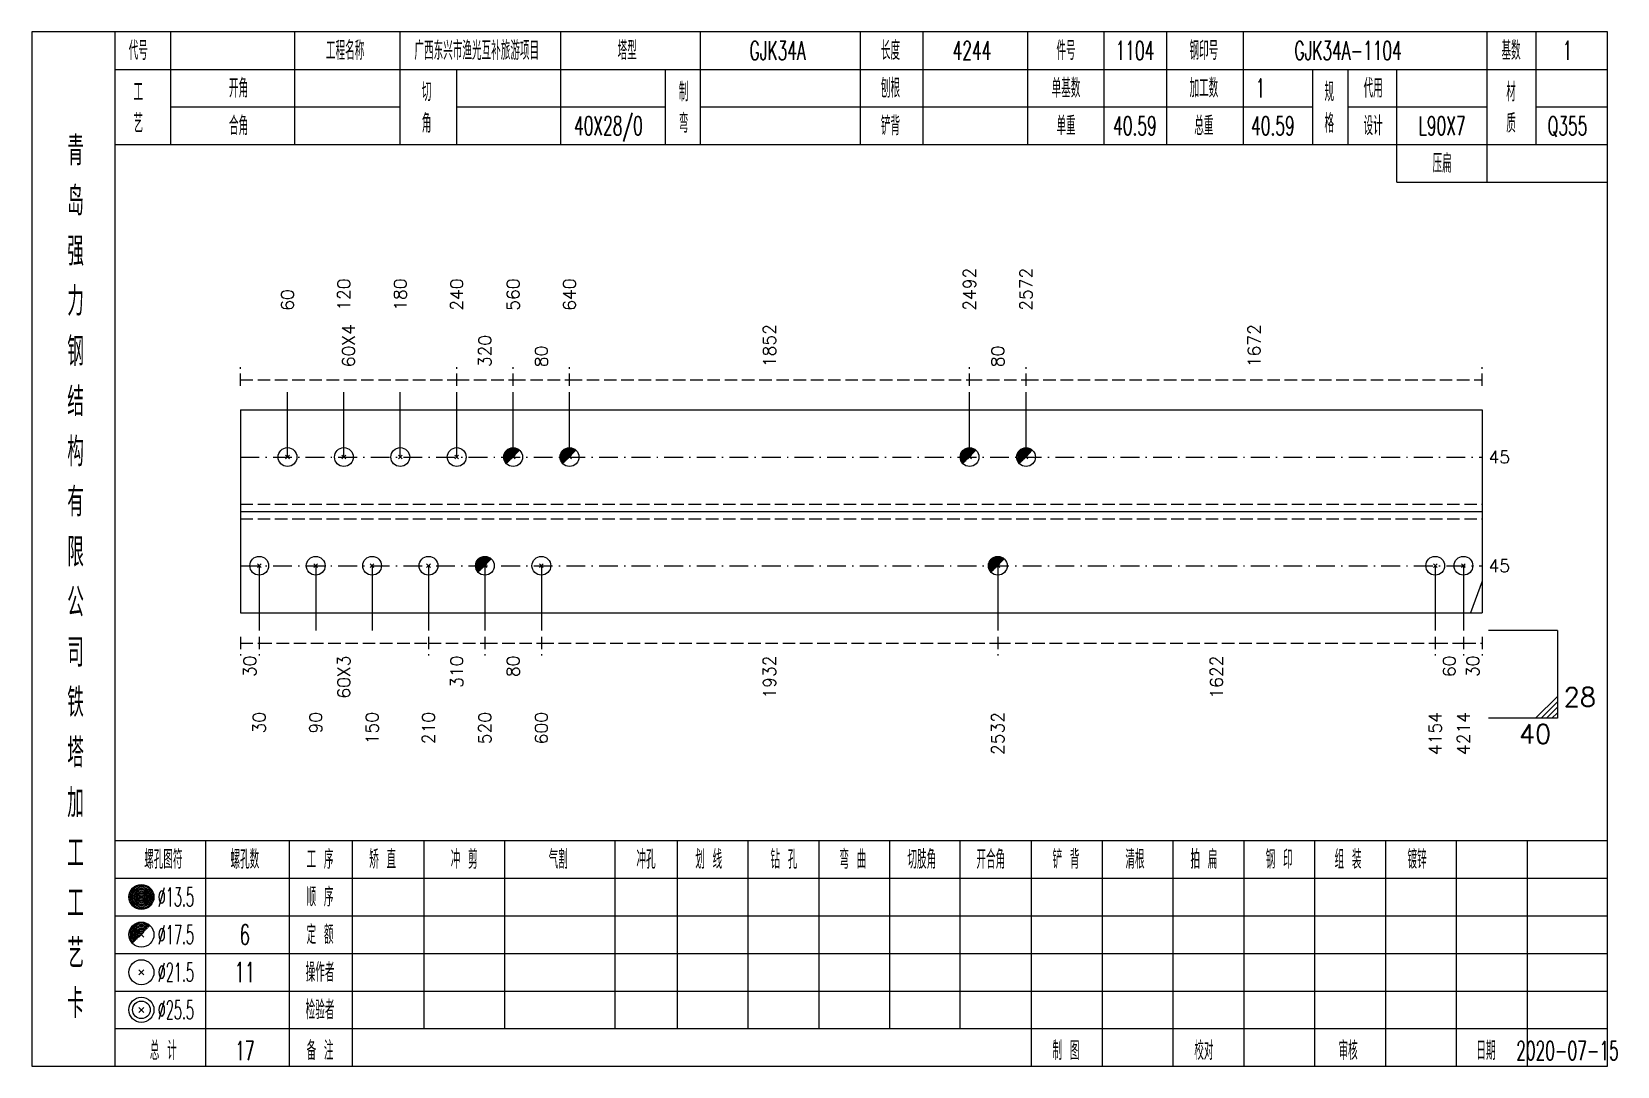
# Model space of a CAD drawing. Extents: x 0 to 2606, y -377 to 6479.
# Drawn here: x 1307 to 1559.9, y 1925 to 2090 of the extents above; entities that cross this region are included whole.
import ezdxf
from ezdxf.enums import TextEntityAlignment as Align

# ---------------------------------------------------------------- set-up
doc = ezdxf.new("R2010")
doc.units = 0
doc.header["$MEASUREMENT"] = 0
doc.linetypes.add('一点画线', pattern=[5.2, 3, -1, 0.2, -1])
doc.linetypes.add('虚线', pattern=[2.75, 2, -0.75])
doc.layers.get('0').update_dxf_attribs({"linetype": 'CONTINUOUS', "lineweight": 25})
doc.layers.add('1', color=7, linetype='CONTINUOUS', lineweight=25)
doc.layers.add('4', color=7, linetype='CONTINUOUS', lineweight=25)
doc.styles.get("Standard").update_dxf_attribs({"font": 'simplex.shx', "width": 0.7, "height": 3, "bigfont": 'gbhzfs.shx'})

msp = doc.modelspace()

# ---------------------------------------------------------------- texts
at = {"color": 7, "linetype": 'Continuous', "lineweight": 13}
for s, p in [('2492', (1456.62, 2045.5)), ('2572', (1465.62, 2045.5)), ('120', (1356.8, 2045.5)), ('180', (1365.8, 2045.5)), ('240', (1374.8, 2045.5)), ('560', (1383.8, 2045.5)), ('640', (1392.8, 2045.5)), ('60', (1347.8, 2045.5))]:
    msp.add_text(s, height=2, rotation=90, dxfattribs=at).set_placement(p, align=Align.MIDDLE_LEFT)
at = {"color": 8, "linetype": 'Continuous', "lineweight": 9}
for s, p in [('60X4', (1357.55, 2036.5)), ('320', (1379.3, 2036.5)), ('1852', (1424.71, 2036.5)), ('1672', (1502.01, 2036.5)), ('80', (1388.3, 2036.5)), ('80', (1461.12, 2036.5))]:
    msp.add_text(s, height=2, rotation=90, dxfattribs=at).set_placement(p, align=Align.MIDDLE_LEFT)
at = {"color": 7, "linetype": 'Continuous', "lineweight": 13}
for p in [(1539.4, 2022.17), (1539.4, 2004.83)]:
    msp.add_text('45', height=2, dxfattribs=at).set_placement(p, align=Align.MIDDLE_LEFT)
at = {"color": 8, "linetype": 'Continuous', "lineweight": 9}
for s, p in [('30', (1341.8, 1990.5)), ('60X3', (1356.8, 1990.5)), ('310', (1374.8, 1990.5)), ('80', (1383.8, 1990.5)), ('1932', (1424.71, 1990.5)), ('1622', (1496.01, 1990.5)), ('60', (1533.15, 1990.5)), ('30', (1536.9, 1990.5))]:
    msp.add_text(s, height=2, rotation=90, dxfattribs=at).set_placement(p, align=Align.MIDDLE_RIGHT)
at = {"color": 7, "linetype": 'Continuous', "lineweight": 13}
msp.add_text('28', height=3, dxfattribs=at).set_placement((1551.4, 1981.5), align=Align.BOTTOM_LEFT)
msp.add_text('40', height=3, dxfattribs=at).set_placement((1549.4, 1979.5), align=Align.TOP_RIGHT)
at = {"layer": '1', "color": 7, "linetype": 'Continuous', "lineweight": 13}
for s, p in [('30', (1343.3, 1981.5)), ('90', (1352.3, 1981.5)), ('150', (1361.3, 1981.5)), ('210', (1370.3, 1981.5)), ('520', (1379.3, 1981.5)), ('600', (1388.3, 1981.5)), ('2532', (1461.12, 1981.5)), ('4154', (1530.9, 1981.5)), ('4214', (1535.4, 1981.5))]:
    msp.add_text(s, height=2, rotation=90, dxfattribs=at).set_placement(p, align=Align.MIDDLE_RIGHT)
at = {"layer": '4', "color": 1, "linetype": 'Continuous', "lineweight": 13}
for s, height, width, p in [('代号', 3, 0.6, (1324, 2087)), ('工程名称', 3, 0.6, (1357, 2087)), ('广西东兴市渔光互补旅游项目', 3, 0.6, (1378, 2087)), ('塔型', 3, 0.6, (1402, 2087)), ('GJK34A', 3, 0.6, (1426, 2087)), ('长度', 3, 0.6, (1444, 2087)), ('4244', 3, 0.6, (1457, 2087)), ('件号', 3, 0.6, (1472, 2087)), ('1104', 3, 0.6, (1483, 2087)), ('钢印号', 3, 0.6, (1494, 2087)), ('GJK34A-1104', 3, 0.6, (1517, 2087)), ('基数', 3, 0.6, (1543, 2087)), ('1', 3, 0.6, (1552, 2087)), ('工', 3, 0.6, (1324, 2080.4)), ('开角', 3, 0.6, (1340, 2081)), ('切', 3, 0.6, (1370, 2080.4)), ('制', 3, 0.6, (1411, 2080.4)), ('刨根', 3, 0.6, (1444, 2081)), ('单基数', 3, 0.6, (1472, 2081)), ('加工数', 3, 0.6, (1494, 2081)), ('1', 3, 0.6, (1503, 2081)), ('规', 3, 0.6, (1514, 2080.4)), ('代用', 3, 0.6, (1521, 2081)), ('材', 3, 0.6, (1543, 2080.4)), ('艺', 3, 0.6, (1324, 2075.4)), ('合角', 3, 0.6, (1340, 2075)), ('角', 3, 0.6, (1370, 2075.4)), ('40X28/0', 3, 0.6, (1399, 2075)), ('弯', 3, 0.6, (1411, 2075.4)), ('铲背', 3, 0.6, (1444, 2075)), ('单重', 3, 0.6, (1472, 2075)), ('总重', 3, 0.6, (1494, 2075)), ('格', 3, 0.6, (1514, 2075.4)), ('设计', 3, 0.6, (1521, 2075)), ('质', 3, 0.6, (1543, 2075.4)), ('40.59', 3, 0.6, (1483, 2075)), ('40.59', 3, 0.6, (1505, 2075)), ('L90X7', 3, 0.6, (1532, 2075)), ('Q355', 3, 0.6, (1552, 2075)), ('青', 4.6, 0.8, (1314, 2071)), ('压扁', 3, 0.6, (1532, 2069)), ('岛', 4.6, 0.8, (1314, 2063)), ('强', 4.6, 0.8, (1314, 2055)), ('力', 4.6, 0.8, (1314, 2047)), ('钢', 4.6, 0.8, (1314, 2039)), ('结', 4.6, 0.8, (1314, 2031)), ('构', 4.6, 0.8, (1314, 2023)), ('有', 4.6, 0.8, (1314, 2015)), ('限', 4.6, 0.8, (1314, 2007)), ('公', 4.6, 0.8, (1314, 1999)), ('司', 4.6, 0.8, (1314, 1991)), ('铁', 4.6, 0.8, (1314, 1983)), ('塔', 4.6, 0.8, (1314, 1975)), ('加', 4.6, 0.8, (1314, 1967)), ('工', 4.6, 0.8, (1314, 1959)), ('螺孔图符', 3, 0.6, (1328, 1958)), ('螺孔数', 3, 0.6, (1341, 1958)), ('工 序', 3, 0.6, (1353, 1958)), ('矫 直', 3, 0.6, (1363, 1958)), ('冲 剪', 3, 0.6, (1376, 1958)), ('气割', 3, 0.6, (1391, 1958)), ('冲孔', 3, 0.6, (1405, 1958)), ('划 线', 3, 0.6, (1415, 1958)), ('钻 孔', 3, 0.6, (1427, 1958)), ('弯 曲', 3, 0.6, (1438, 1958)), ('切肢角', 3, 0.6, (1449, 1958)), ('开合角', 3, 0.6, (1460, 1958)), ('铲 背', 3, 0.6, (1472, 1958)), ('清根', 3, 0.6, (1483, 1958)), ('拍 扁', 3, 0.6, (1494, 1958)), ('钢 印', 3, 0.6, (1506, 1958)), ('组 装', 3, 0.6, (1517, 1958)), ('镀锌', 3, 0.6, (1528, 1958)), ('工', 4.6, 0.8, (1314, 1951)), ('%%C13.5', 3, 0.5, (1330, 1952)), ('顺 序', 3, 0.6, (1353, 1952)), ('定 额', 3, 0.6, (1353, 1946)), ('艺', 4.6, 0.8, (1314, 1943)), ('%%C17.5', 3, 0.5, (1330, 1946)), ('6', 3.2, 0.6, (1341, 1946)), ('%%C21.5', 3, 0.5, (1330, 1940)), ('11', 3.2, 0.6, (1341, 1940)), ('操作者', 3, 0.6, (1353, 1940)), ('卡', 4.6, 0.8, (1314, 1935)), ('%%C25.5', 3, 0.5, (1330, 1934)), ('检验者', 3, 0.6, (1353, 1934)), ('总 计', 3, 0.6, (1328, 1927.5)), ('17', 3, 0.6, (1341, 1927.5)), ('备 注', 3, 0.6, (1353, 1927.5)), ('制 图', 3, 0.6, (1472, 1927.5)), ('校对', 3, 0.6, (1494, 1927.5)), ('审核', 3, 0.6, (1517, 1927.5)), ('日期', 3, 0.6, (1539, 1927.5)), ('2020-07-15', 3, 0.6, (1552, 1927.5))]:
    msp.add_text(s, height=height, dxfattribs=dict(at, width=width)).set_placement(p, align=Align.MIDDLE_CENTER)

# ---------------------------------------------------------------- linework, layer by layer
at = {"color": 8, "linetype": '虚线', "lineweight": 9}
for p, q in [((1340.3, 2033.5), (1340.3, 2036.5)), ((1374.8, 2033.5), (1374.8, 2036.5)), ((1374.8, 2033.5), (1374.8, 2036.5)), ((1383.8, 2033.5), (1383.8, 2036.5)), ((1383.8, 2033.5), (1383.8, 2036.5)), ((1392.8, 2033.5), (1392.8, 2036.5)), ((1392.8, 2033.5), (1392.8, 2036.5)), ((1456.62, 2033.5), (1456.62, 2036.5)), ((1456.62, 2033.5), (1456.62, 2036.5)), ((1465.62, 2033.5), (1465.62, 2036.5)), ((1465.62, 2033.5), (1465.62, 2036.5)), ((1538.4, 2033.5), (1538.4, 2036.5)), ((1340.3, 2034.5), (1374.8, 2034.5)), ((1374.8, 2034.5), (1383.8, 2034.5)), ((1383.8, 2034.5), (1392.8, 2034.5)), ((1392.8, 2034.5), (1456.62, 2034.5)), ((1456.62, 2034.5), (1465.62, 2034.5)), ((1465.62, 2034.5), (1538.4, 2034.5)), ((1340.3, 1993.5), (1340.3, 1990.5)), ((1343.3, 1993.5), (1343.3, 1990.5)), ((1343.3, 1993.5), (1343.3, 1990.5)), ((1370.3, 1993.5), (1370.3, 1990.5)), ((1370.3, 1993.5), (1370.3, 1990.5)), ((1379.3, 1993.5), (1379.3, 1990.5)), ((1379.3, 1993.5), (1379.3, 1990.5)), ((1388.3, 1993.5), (1388.3, 1990.5)), ((1388.3, 1993.5), (1388.3, 1990.5)), ((1461.12, 1993.5), (1461.12, 1990.5)), ((1461.12, 1993.5), (1461.12, 1990.5)), ((1530.9, 1993.5), (1530.9, 1990.5)), ((1530.9, 1993.5), (1530.9, 1990.5)), ((1535.4, 1993.5), (1535.4, 1990.5)), ((1535.4, 1993.5), (1535.4, 1990.5)), ((1538.4, 1993.5), (1538.4, 1990.5)), ((1340.3, 1992.5), (1343.3, 1992.5)), ((1343.3, 1992.5), (1370.3, 1992.5)), ((1370.3, 1992.5), (1379.3, 1992.5)), ((1379.3, 1992.5), (1388.3, 1992.5)), ((1388.3, 1992.5), (1461.12, 1992.5)), ((1461.12, 1992.5), (1530.9, 1992.5)), ((1530.9, 1992.5), (1535.4, 1992.5)), ((1535.4, 1992.5), (1538.4, 1992.5))]:
    msp.add_line(p, q, dxfattribs=at)
at = {"color": 7, "linetype": 'Continuous', "lineweight": 13}
for p, q in [((1347.8, 2022.17), (1347.8, 2032.5)), ((1356.8, 2022.17), (1356.8, 2032.5)), ((1365.8, 2022.17), (1365.8, 2032.5)), ((1374.8, 2022.17), (1374.8, 2032.5)), ((1383.8, 2022.17), (1383.8, 2032.5)), ((1392.8, 2022.17), (1392.8, 2032.5)), ((1456.62, 2022.17), (1456.62, 2032.5)), ((1465.62, 2022.17), (1465.62, 2032.5)), ((1347.5, 2021.87), (1348.1, 2022.47)), ((1348.1, 2021.87), (1347.5, 2022.47)), ((1356.5, 2021.87), (1357.1, 2022.47)), ((1357.1, 2021.87), (1356.5, 2022.47)), ((1365.5, 2021.87), (1366.1, 2022.47)), ((1366.1, 2021.87), (1365.5, 2022.47)), ((1374.5, 2021.87), (1375.1, 2022.47)), ((1375.1, 2021.87), (1374.5, 2022.47)), ((1343.3, 2004.83), (1343.3, 1994.5)), ((1352.3, 2004.83), (1352.3, 1994.5)), ((1361.3, 2004.83), (1361.3, 1994.5)), ((1370.3, 2004.83), (1370.3, 1994.5)), ((1379.3, 2004.83), (1379.3, 1994.5)), ((1388.3, 2004.83), (1388.3, 1994.5)), ((1461.12, 2004.83), (1461.12, 1994.5)), ((1530.9, 2004.83), (1530.9, 1994.5)), ((1535.4, 2004.83), (1535.4, 1994.5)), ((1538.4, 2002.36), (1536.53, 1997.33)), ((1550.4, 1994.5), (1539.4, 1994.5)), ((1550.4, 1994.5), (1550.4, 1980.5)), ((1546.9, 1980.5), (1550.4, 1984)), ((1547.78, 1980.5), (1550.4, 1983.12)), ((1548.65, 1980.5), (1550.4, 1982.25)), ((1549.53, 1980.5), (1550.4, 1981.38)), ((1550.4, 1980.5), (1539.4, 1980.5))]:
    msp.add_line(p, q, dxfattribs=at)
at = {"color": 7, "linetype": 'Continuous', "lineweight": 18}
for p, q in [((1340.3, 2029.67), (1340.3, 1997.33)), ((1340.3, 2029.67), (1538.4, 2029.67)), ((1538.4, 2029.67), (1538.4, 1997.33)), ((1340.3, 2013.5), (1538.4, 2013.5))]:
    msp.add_line(p, q, dxfattribs=at)
at = {"color": 3, "linetype": '一点画线', "lineweight": 13}
for p, q in [((1340.3, 2022.17), (1538.4, 2022.17)), ((1340.3, 2004.83), (1538.4, 2004.83))]:
    msp.add_line(p, q, dxfattribs=at)
at = {"color": 7, "linetype": 'Continuous', "lineweight": 0}
for p, q in [((1383.5, 2021.87), (1384.1, 2022.47)), ((1383.5, 2022.47), (1384.1, 2021.87)), ((1392.5, 2021.87), (1393.1, 2022.47)), ((1392.5, 2022.47), (1393.1, 2021.87)), ((1456.32, 2021.87), (1456.92, 2022.47)), ((1456.32, 2022.47), (1456.92, 2021.87)), ((1465.32, 2021.87), (1465.92, 2022.47)), ((1465.32, 2022.47), (1465.92, 2021.87))]:
    msp.add_line(p, q, dxfattribs=at)
at = {"color": 1, "linetype": '虚线', "lineweight": 18}
for p, q in [((1340.3, 2014.67), (1538.4, 2014.67)), ((1340.3, 2012.33), (1538.4, 2012.33))]:
    msp.add_line(p, q, dxfattribs=at)
at = {"color": 7, "linetype": 'Continuous', "lineweight": 13}
for centre in [(1347.8, 2022.17), (1356.8, 2022.17), (1365.8, 2022.17), (1374.8, 2022.17), (1383.8, 2022.17), (1392.8, 2022.17), (1456.62, 2022.17), (1465.62, 2022.17)]:
    msp.add_circle(centre, 1.5, dxfattribs=at)
for centre, radius in [((1383.8, 2022.17), 1.35), ((1383.8, 2022.17), 1.2), ((1383.8, 2022.17), 1.05), ((1383.8, 2022.17), 0.9), ((1383.8, 2022.17), 0.75), ((1383.8, 2022.17), 0.6), ((1383.8, 2022.17), 0.45), ((1383.8, 2022.17), 0.3), ((1383.8, 2022.17), 0.15), ((1392.8, 2022.17), 1.35), ((1392.8, 2022.17), 1.2), ((1392.8, 2022.17), 1.05), ((1392.8, 2022.17), 0.9), ((1392.8, 2022.17), 0.75), ((1392.8, 2022.17), 0.6), ((1392.8, 2022.17), 0.45), ((1392.8, 2022.17), 0.3), ((1392.8, 2022.17), 0.15), ((1456.62, 2022.17), 1.35), ((1456.62, 2022.17), 1.2), ((1456.62, 2022.17), 1.05), ((1456.62, 2022.17), 0.9), ((1456.62, 2022.17), 0.75), ((1456.62, 2022.17), 0.6), ((1456.62, 2022.17), 0.45), ((1456.62, 2022.17), 0.3), ((1456.62, 2022.17), 0.15), ((1465.62, 2022.17), 1.35), ((1465.62, 2022.17), 1.2), ((1465.62, 2022.17), 1.05), ((1465.62, 2022.17), 0.9), ((1465.62, 2022.17), 0.75), ((1465.62, 2022.17), 0.6), ((1465.62, 2022.17), 0.45), ((1465.62, 2022.17), 0.3), ((1465.62, 2022.17), 0.15)]:
    msp.add_arc(centre, radius, 45, 225, dxfattribs=at)
at = {"layer": '1', "color": 7, "linetype": 'Continuous', "lineweight": 13}
for p, q in [((1343, 2004.53), (1343.6, 2005.13)), ((1343.6, 2004.53), (1343, 2005.13)), ((1352, 2004.53), (1352.6, 2005.13)), ((1352.6, 2004.53), (1352, 2005.13)), ((1361, 2004.53), (1361.6, 2005.13)), ((1361.6, 2004.53), (1361, 2005.13)), ((1370, 2004.53), (1370.6, 2005.13)), ((1370.6, 2004.53), (1370, 2005.13)), ((1388, 2004.53), (1388.6, 2005.13)), ((1388.6, 2004.53), (1388, 2005.13)), ((1530.6, 2004.53), (1531.2, 2005.13)), ((1531.2, 2004.53), (1530.6, 2005.13)), ((1535.1, 2004.53), (1535.7, 2005.13)), ((1535.7, 2004.53), (1535.1, 2005.13))]:
    msp.add_line(p, q, dxfattribs=at)
at = {"layer": '1', "color": 7, "linetype": 'Continuous', "lineweight": 0}
for p, q in [((1379, 2004.53), (1379.6, 2005.13)), ((1379, 2005.13), (1379.6, 2004.53)), ((1460.82, 2004.53), (1461.42, 2005.13)), ((1460.82, 2005.13), (1461.42, 2004.53))]:
    msp.add_line(p, q, dxfattribs=at)
at = {"layer": '1', "color": 7, "linetype": 'Continuous', "lineweight": 18}
msp.add_line((1340.3, 1997.33), (1538.4, 1997.33), dxfattribs=at)
at = {"layer": '1', "color": 7, "linetype": 'Continuous', "lineweight": 13}
for centre in [(1343.3, 2004.83), (1352.3, 2004.83), (1361.3, 2004.83), (1370.3, 2004.83), (1379.3, 2004.83), (1388.3, 2004.83), (1461.12, 2004.83), (1530.9, 2004.83), (1535.4, 2004.83)]:
    msp.add_circle(centre, 1.5, dxfattribs=at)
for centre, radius in [((1379.3, 2004.83), 1.35), ((1379.3, 2004.83), 1.2), ((1379.3, 2004.83), 1.05), ((1461.12, 2004.83), 1.35), ((1461.12, 2004.83), 1.2), ((1461.12, 2004.83), 1.05), ((1379.3, 2004.83), 0.9), ((1379.3, 2004.83), 0.75), ((1379.3, 2004.83), 0.6), ((1379.3, 2004.83), 0.45), ((1379.3, 2004.83), 0.3), ((1379.3, 2004.83), 0.15), ((1461.12, 2004.83), 0.9), ((1461.12, 2004.83), 0.75), ((1461.12, 2004.83), 0.6), ((1461.12, 2004.83), 0.45), ((1461.12, 2004.83), 0.3), ((1461.12, 2004.83), 0.15)]:
    msp.add_arc(centre, radius, 45, 225, dxfattribs=at)
at = {"layer": '4', "color": 1, "linetype": 'Continuous', "lineweight": 18}
for p, q in [((1320.3, 1925), (1320.3, 2090)), ((1329.2, 2072), (1329.2, 2090)), ((1349, 2072), (1349, 2090)), ((1365.8, 2072), (1365.8, 2090)), ((1391.4, 2072), (1391.4, 2090)), ((1413.7, 2072), (1413.7, 2090)), ((1439.2, 2072), (1439.2, 2090)), ((1449.2, 2072), (1449.2, 2090)), ((1465.9, 2072), (1465.9, 2090)), ((1478.1, 2072), (1478.1, 2090)), ((1488.1, 2072), (1488.1, 2090)), ((1500.3, 2072), (1500.3, 2090)), ((1539.2, 2066), (1539.2, 2090)), ((1547, 2072), (1547, 2090)), ((1320.3, 2084), (1558.4, 2084)), ((1374.8, 2072), (1374.8, 2084)), ((1408.1, 2072), (1408.1, 2084)), ((1511.4, 2072), (1511.4, 2084)), ((1517, 2072), (1517, 2084)), ((1524.8, 2066), (1524.8, 2084)), ((1329.2, 2078), (1365.8, 2078)), ((1374.8, 2078), (1408.1, 2078)), ((1413.7, 2078), (1511.4, 2078)), ((1517, 2078), (1539.2, 2078)), ((1547, 2078), (1558.4, 2078)), ((1320.3, 2072), (1558.4, 2072)), ((1524.8, 2066), (1558.4, 2066)), ((1320.3, 1961), (1558.4, 1961)), ((1334.8, 1925), (1334.8, 1961)), ((1348.1, 1925), (1348.1, 1961)), ((1358.2, 1925), (1358.2, 1961)), ((1369.6, 1931), (1369.6, 1961)), ((1382.5, 1931), (1382.5, 1961)), ((1400.1, 1931), (1400.1, 1961)), ((1410, 1931), (1410, 1961)), ((1421.3, 1931), (1421.3, 1961)), ((1432.6, 1931), (1432.6, 1961)), ((1443.9, 1931), (1443.9, 1961)), ((1455.1, 1931), (1455.1, 1961)), ((1466.5, 1931), (1466.5, 1961)), ((1477.8, 1931), (1477.8, 1961)), ((1489.1, 1931), (1489.1, 1961)), ((1500.4, 1931), (1500.4, 1961)), ((1511.7, 1931), (1511.7, 1961)), ((1523, 1931), (1523, 1961)), ((1534.3, 1931), (1534.3, 1961)), ((1545.6, 1931), (1545.6, 1961)), ((1320.3, 1955), (1558.4, 1955)), ((1320.3, 1949), (1558.4, 1949)), ((1320.3, 1943), (1558.4, 1943)), ((1320.3, 1937), (1558.4, 1937)), ((1320.3, 1931), (1558.4, 1931)), ((1466.5, 1925), (1466.5, 1931)), ((1477.8, 1925), (1477.8, 1931)), ((1489.1, 1925), (1489.1, 1931)), ((1500.4, 1925), (1500.4, 1931)), ((1511.7, 1925), (1511.7, 1931)), ((1523, 1925), (1523, 1931)), ((1534.3, 1925), (1534.3, 1931)), ((1545.6, 1925), (1545.6, 1931))]:
    msp.add_line(p, q, dxfattribs=at)
at = {"layer": '4', "color": 7, "linetype": 'Continuous', "lineweight": 13}
for p, q in [((1324.3, 1951.8), (1324.7, 1952.2)), ((1324.7, 1951.8), (1324.3, 1952.2)), ((1324.1, 1939.6), (1324.9, 1940.4)), ((1324.9, 1939.6), (1324.1, 1940.4)), ((1324.1, 1933.6), (1324.9, 1934.4)), ((1324.9, 1933.6), (1324.1, 1934.4))]:
    msp.add_line(p, q, dxfattribs=at)
at = {"layer": '4', "color": 7, "linetype": 'Continuous', "lineweight": 0}
for p, q in [((1324.1, 1945.6), (1324.9, 1946.4)), ((1324.1, 1946.4), (1324.9, 1945.6))]:
    msp.add_line(p, q, dxfattribs=at)
at = {"layer": '4', "color": 1, "linetype": 'Continuous', "lineweight": 18}
msp.add_lwpolyline([(1307, 2090), (1307, 1925), (1558.4, 1925), (1558.4, 2090)], close=True, dxfattribs=at)
at = {"layer": '4', "color": 7, "linetype": 'Continuous', "lineweight": 13}
for centre, radius in [((1324.5, 1952), 2), ((1324.5, 1952), 1.8), ((1324.5, 1952), 1.6), ((1324.5, 1952), 1.4), ((1324.5, 1952), 1.2), ((1324.5, 1952), 1), ((1324.5, 1952), 0.8), ((1324.5, 1952), 0.6), ((1324.5, 1952), 0.4), ((1324.5, 1952), 0.2), ((1324.5, 1946), 2), ((1324.5, 1940), 2), ((1324.5, 1934), 2), ((1324.5, 1934), 1.4)]:
    msp.add_circle(centre, radius, dxfattribs=at)
for radius in [1.8, 1.6, 1.4, 1.2, 1, 0.8, 0.6, 0.4, 0.2]:
    msp.add_arc((1324.5, 1946), radius, 45, 225, dxfattribs=at)

msp.set_redraw_order([(e.dxf.handle, doc.entitydb.next_handle()) for e in msp.query("TEXT MTEXT ATTDEF DIMENSION ARC_DIMENSION")])  # texts and dimensions are drawn at this point

doc.saveas('drawing.dxf')
